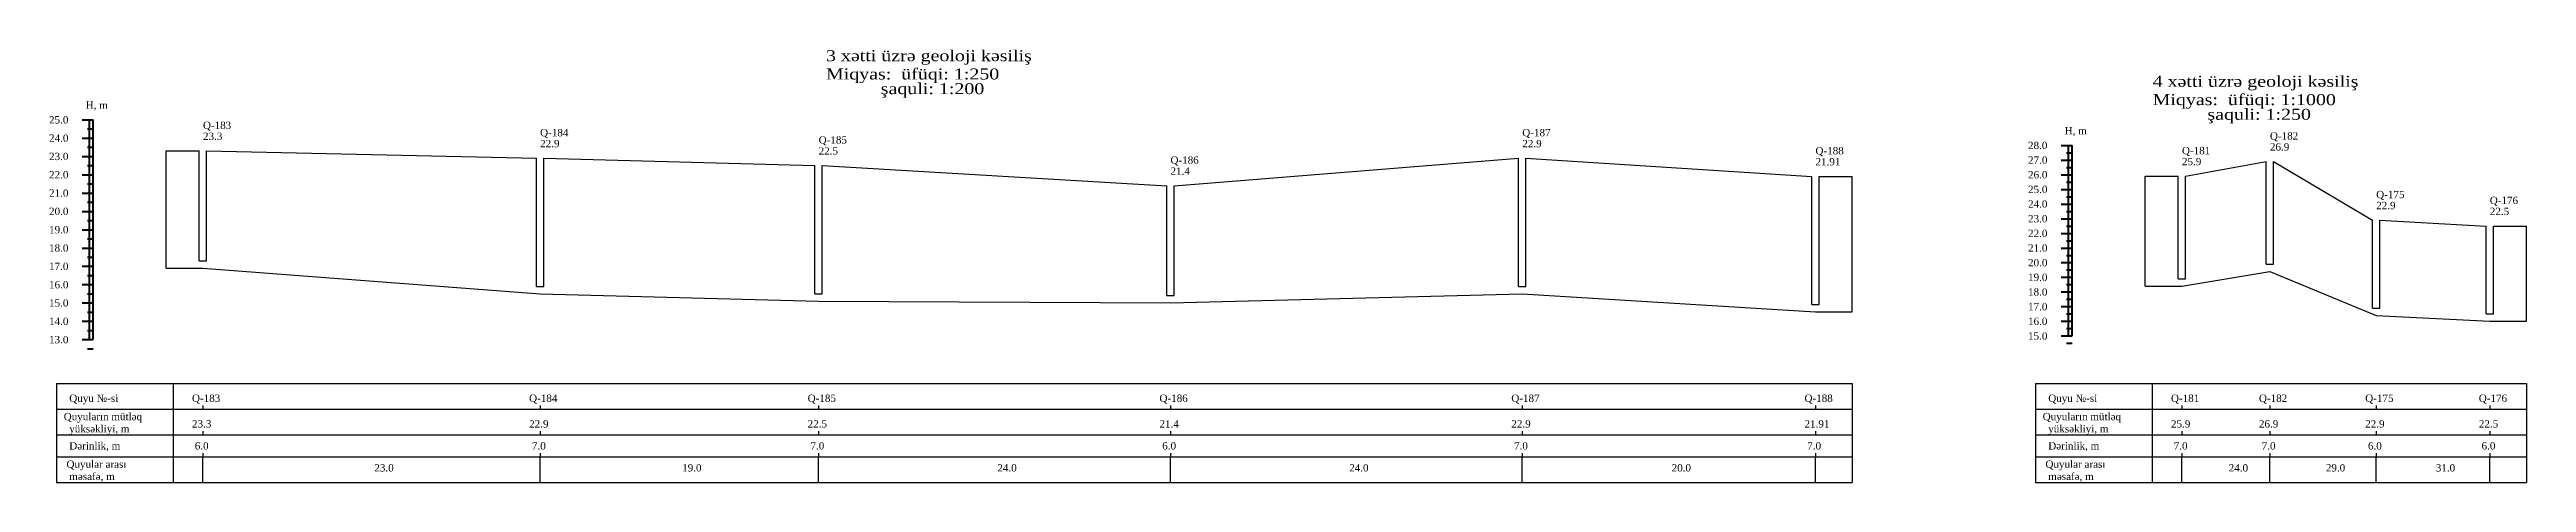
# Model space of a CAD drawing. Header units: metres. Extents: x -12 to 2972, y -44 to 382.
# Drawn here: x 782 to 1458, y -44 to 74 of the extents above; entities that cross this region are included whole.
import ezdxf

# ---------------------------------------------------------------- set-up
doc = ezdxf.new("R2010")
doc.units = ezdxf.units.M
doc.styles.add('Times New Roman', font='Times New Roman')
doc.styles.add('Times New Roman_Bold', font='Times New Roman', dxfattribs={"width": 1.2})
doc.styles.add('TimesNewRoman_Bold', font='TimesNewRoman', dxfattribs={"width": 1.2})

msp = doc.modelspace()

# ---------------------------------------------------------------- texts
at = {"attachment_point": 1}
for s, insert, char_height, style in [('Miqyas:  üfüqi: 1:250', (994, 69), 3, 'Times New Roman_Bold'), ('3 xətti üzrə geoloji kəsiliş', (994, 74), 3, 'Times New Roman_Bold'), ('           şaquli: 1:200', (994, 65), 3, 'TimesNewRoman_Bold'), ('4 xətti üzrə geoloji kəsiliş', (1356, 67), 3, 'Times New Roman_Bold'), ('Miqyas:  üfüqi: 1:1000', (1356, 62), 3, 'Times New Roman_Bold'), ('25.0', (782, 56), 2, 'Times New Roman'), ('H, m', (792, 60), 2, 'Times New Roman'), ('Q-183', (824, 54.5), 2, 'Times New Roman'), ('           şaquli: 1:250', (1356, 58), 3, 'TimesNewRoman_Bold'), ('24.0', (782, 51), 2, 'Times New Roman'), ('23.3', (824, 51.5), 2, 'Times New Roman'), ('Q-184', (916, 52.5), 2, 'Times New Roman'), ('22.9', (916, 49.5), 2, 'Times New Roman'), ('Q-185', (992, 50.5), 2, 'Times New Roman'), ('22.5', (992, 47.5), 2, 'Times New Roman'), ('Q-187', (1184, 52.5), 2, 'Times New Roman'), ('22.9', (1184, 49.5), 2, 'Times New Roman'), ('Q-188', (1264, 47.55), 2, 'Times New Roman'), ('28.0', (1322, 49), 2, 'Times New Roman'), ('H, m', (1332, 53), 2, 'Times New Roman'), ('Q-181', (1364, 47.6), 2, 'Times New Roman'), ('Q-182', (1388, 51.6), 2, 'Times New Roman'), ('26.9', (1388, 48.6), 2, 'Times New Roman'), ('23.0', (782, 46), 2, 'Times New Roman'), ('22.0', (782, 41), 2, 'Times New Roman'), ('Q-186', (1088, 45), 2, 'Times New Roman'), ('21.4', (1088, 42), 2, 'Times New Roman'), ('21.91', (1264, 44.55), 2, 'Times New Roman'), ('27.0', (1322, 45), 2, 'Times New Roman'), ('26.0', (1322, 41), 2, 'Times New Roman'), ('25.9', (1364, 44.6), 2, 'Times New Roman'), ('21.0', (782, 36), 2, 'Times New Roman'), ('25.0', (1322, 37), 2, 'Times New Roman'), ('Q-175', (1417, 35.6), 2, 'Times New Roman'), ('Q-176', (1448, 34), 2, 'Times New Roman'), ('20.0', (782, 31), 2, 'Times New Roman'), ('24.0', (1322, 33), 2, 'Times New Roman'), ('23.0', (1322, 29), 2, 'Times New Roman'), ('22.9', (1417, 32.6), 2, 'Times New Roman'), ('22.5', (1448, 31), 2, 'Times New Roman'), ('19.0', (782, 26), 2, 'Times New Roman'), ('18.0', (782, 21), 2, 'Times New Roman'), ('22.0', (1322, 25), 2, 'Times New Roman'), ('21.0', (1322, 21), 2, 'Times New Roman'), ('17.0', (782, 16), 2, 'Times New Roman'), ('20.0', (1322, 17), 2, 'Times New Roman'), ('16.0', (782, 11), 2, 'Times New Roman'), ('19.0', (1322, 13), 2, 'Times New Roman'), ('18.0', (1322, 9), 2, 'Times New Roman'), ('15.0', (782, 6), 2, 'Times New Roman'), ('14.0', (782, 1), 2, 'Times New Roman'), ('17.0', (1322, 5), 2, 'Times New Roman'), ('16.0', (1322, 1), 2, 'Times New Roman'), ('13.0', (782, -4), 2, 'Times New Roman'), ('15.0', (1322, -3), 2, 'Times New Roman'), ('  Quyu №-si', (786, -20), 2, 'Times New Roman'), ('Q-183', (821, -20), 2, 'Times New Roman'), ('Q-184', (913, -20), 2, 'Times New Roman'), ('Q-185', (989, -20), 2, 'Times New Roman'), ('Q-186', (1085, -20), 2, 'Times New Roman'), ('Q-187', (1181, -20), 2, 'Times New Roman'), ('Q-188', (1261, -20), 2, 'Times New Roman'), ('  Quyu №-si', (1326, -20), 2, 'Times New Roman'), ('Q-181', (1361, -20), 2, 'Times New Roman'), ('Q-182', (1385, -20), 2, 'Times New Roman'), ('Q-175', (1414, -20), 2, 'Times New Roman'), ('Q-176', (1445, -20), 2, 'Times New Roman'), ('Quyuların mütləq\\P  yüksəkliyi, m', (786, -25), 2, 'Times New Roman'), ('23.3', (821, -27), 2, 'Times New Roman'), ('22.9', (913, -27), 2, 'Times New Roman'), ('22.5', (989, -27), 2, 'Times New Roman'), ('21.4', (1085, -27), 2, 'Times New Roman'), ('22.9', (1181, -27), 2, 'Times New Roman'), ('21.91', (1261, -27), 2, 'Times New Roman'), ('Quyuların mütləq\\P  yüksəkliyi, m', (1326, -25), 2, 'Times New Roman'), ('25.9', (1361, -27), 2, 'Times New Roman'), ('26.9', (1385, -27), 2, 'Times New Roman'), ('22.9', (1414, -27), 2, 'Times New Roman'), ('22.5', (1445, -27), 2, 'Times New Roman'), ('  Dərinlik, m', (786, -33), 2, 'Times New Roman'), (' 6.0', (821, -33), 2, 'Times New Roman'), (' 7.0', (913, -33), 2, 'Times New Roman'), (' 7.0', (989, -33), 2, 'Times New Roman'), (' 6.0', (1085, -33), 2, 'Times New Roman'), (' 7.0', (1181, -33), 2, 'Times New Roman'), (' 7.0', (1261, -33), 2, 'Times New Roman'), ('  Dərinlik, m', (1326, -33), 2, 'Times New Roman'), (' 7.0', (1361, -33), 2, 'Times New Roman'), (' 7.0', (1385, -33), 2, 'Times New Roman'), (' 6.0', (1414, -33), 2, 'Times New Roman'), (' 6.0', (1445, -33), 2, 'Times New Roman'), (' Quyular arası\\P  məsafə, m', (786, -38), 2, 'Times New Roman'), (' 23.0', (870, -39), 2, 'Times New Roman'), (' 19.0', (954, -39), 2, 'Times New Roman'), (' 24.0', (1040, -39), 2, 'Times New Roman'), (' 24.0', (1136, -39), 2, 'Times New Roman'), (' 20.0', (1224, -39), 2, 'Times New Roman'), (' Quyular arası\\P  məsafə, m', (1326, -38), 2, 'Times New Roman'), (' 24.0', (1376, -39), 2, 'Times New Roman'), (' 29.0', (1402.5, -39), 2, 'Times New Roman'), (' 31.0', (1432.5, -39), 2, 'Times New Roman')]:
    msp.add_mtext(s, dxfattribs=dict(at, insert=insert, char_height=char_height, style=style))

# ---------------------------------------------------------------- linework, layer by layer
at = {"color": 1}
for p, q in [((823, 16.5), (823, 46.5)), ((825, 16.5), (825, 46.5)), ((915, 9.5), (915, 44.5)), ((917, 9.5), (917, 44.5)), ((991, 7.5), (991, 42.5)), ((993, 7.5), (993, 42.5)), ((1183, 9.5), (1183, 44.5)), ((1185, 9.5), (1185, 44.5)), ((1387, 15.6), (1387, 43.6)), ((1389, 15.6), (1389, 43.6)), ((1087, 7), (1087, 37)), ((1089, 7), (1089, 37)), ((1263, 4.55), (1263, 39.55)), ((1265, 4.55), (1265, 39.55)), ((1363, 11.6), (1363, 39.6)), ((1365, 11.6), (1365, 39.6)), ((1416, 3.6), (1416, 27.6)), ((1418, 3.6), (1418, 27.6)), ((1447, 2), (1447, 26)), ((1449, 2), (1449, 26)), ((823, 16.5), (825, 16.5)), ((1387, 15.6), (1389, 15.6)), ((915, 9.5), (917, 9.5)), ((991, 7.5), (993, 7.5)), ((1087, 7), (1089, 7)), ((1183, 9.5), (1185, 9.5)), ((1363, 11.6), (1365, 11.6)), ((1263, 4.55), (1265, 4.55)), ((1416, 3.6), (1418, 3.6)), ((1447, 2), (1449, 2))]:
    msp.add_line(p, q, dxfattribs=at)
at = {"color": 7}
for p, q in [((825, 46.5), (915, 44.5)), ((917, 44.5), (991, 42.5)), ((993, 42.5), (1087, 37)), ((1089, 37), (1183, 44.5)), ((1185, 44.5), (1263, 39.55)), ((1365, 39.6), (1387, 43.6)), ((1389, 43.6), (1416, 27.6)), ((1418, 27.6), (1447, 26)), ((824, 14.5), (916, 7.5)), ((1364, 9.6), (1388, 13.6)), ((1388, 13.6), (1417, 1.6)), ((916, 7.5), (992, 5.5)), ((1088, 5), (1184, 7.5)), ((1184, 7.5), (1264, 2.55)), ((992, 5.5), (1088, 5)), ((1417, 1.6), (1448, 0))]:
    msp.add_line(p, q, dxfattribs=at)
at = {"color": 7, "lineweight": 211}
for points in [[(791, 55), (794, 55)], [(793, -5), (793, 55)], [(794, -5), (794, 55)], [(791, 50), (794, 50)], [(792.5, 52.5), (794, 52.5)], [(792.5, 47.5), (794, 47.5)], [(1331, 48), (1334, 48)], [(1333, -4), (1333, 48)], [(1334, -4), (1334, 48)], [(791, 45), (794, 45)], [(792.5, 42.5), (794, 42.5)], [(1331, 44), (1334, 44)], [(1332.5, 46), (1334, 46)], [(1332.5, 42), (1334, 42)], [(791, 40), (794, 40)], [(791, 35), (794, 35)], [(792.5, 37.5), (794, 37.5)], [(1331, 40), (1334, 40)], [(1331, 36), (1334, 36)], [(1332.5, 38), (1334, 38)], [(1332.5, 34), (1334, 34)], [(791, 30), (794, 30)], [(792.5, 32.5), (794, 32.5)], [(792.5, 27.5), (794, 27.5)], [(1331, 32), (1334, 32)], [(1331, 28), (1334, 28)], [(1332.5, 30), (1334, 30)], [(791, 25), (794, 25)], [(792.5, 22.5), (794, 22.5)], [(1331, 24), (1334, 24)], [(1332.5, 26), (1334, 26)], [(1332.5, 22), (1334, 22)], [(791, 20), (794, 20)], [(791, 15), (794, 15)], [(792.5, 17.5), (794, 17.5)], [(1331, 20), (1334, 20)], [(1331, 16), (1334, 16)], [(1332.5, 18), (1334, 18)], [(1332.5, 14), (1334, 14)], [(791, 10), (794, 10)], [(792.5, 12.5), (794, 12.5)], [(792.5, 7.5), (794, 7.5)], [(1331, 12), (1334, 12)], [(1331, 8), (1334, 8)], [(1332.5, 10), (1334, 10)], [(791, 5), (794, 5)], [(791, 0), (794, 0)], [(792.5, 2.5), (794, 2.5)], [(1331, 4), (1334, 4)], [(1331, 0), (1334, 0)], [(1332.5, 6), (1334, 6)], [(1332.5, 2), (1334, 2)], [(791, -5), (794, -5)], [(792.5, -2.5), (794, -2.5)], [(1331, -4), (1334, -4)], [(1332.5, -2), (1334, -2)], [(1332.5, -6), (1334, -6)], [(792.5, -7.5), (794, -7.5)]]:
    msp.add_lwpolyline(points, dxfattribs=at)
at = {"layer": 'line_layer', "color": 7}
for p, q in [((814, 46.5), (823, 46.5)), ((814, 14.5), (814, 46.5)), ((1265, 39.55), (1274, 39.55)), ((1274, 2.55), (1274, 39.55)), ((1354, 39.6), (1363, 39.6)), ((1354, 9.6), (1354, 39.6)), ((1449, 26), (1458, 26)), ((1458, 0), (1458, 26)), ((814, 14.5), (824, 14.5)), ((1354, 9.6), (1364, 9.6)), ((1264, 2.55), (1274, 2.55)), ((1448, 0), (1458, 0)), ((784, -17), (1274, -17)), ((784, -17), (784, -44)), ((816, -44), (816, -17)), ((1274, -17), (1274, -44)), ((1324, -17), (1458, -17)), ((1324, -17), (1324, -44)), ((1356, -44), (1356, -17)), ((1458, -17), (1458, -44)), ((784, -24), (1274, -24)), ((824, -23), (824, -24)), ((916, -23), (916, -24)), ((992, -23), (992, -24)), ((1088, -23), (1088, -24)), ((1184, -23), (1184, -24)), ((1264, -23), (1264, -24)), ((1324, -24), (1458, -24)), ((1364, -23), (1364, -24)), ((1388, -23), (1388, -24)), ((1417, -23), (1417, -24)), ((1448, -23), (1448, -24)), ((784, -31), (1274, -31)), ((824, -30), (824, -31)), ((916, -30), (916, -31)), ((992, -30), (992, -31)), ((1088, -30), (1088, -31)), ((1184, -30), (1184, -31)), ((1264, -30), (1264, -31)), ((1324, -31), (1458, -31)), ((1364, -30), (1364, -31)), ((1388, -30), (1388, -31)), ((1417, -30), (1417, -31)), ((1448, -30), (1448, -31)), ((784, -37), (1274, -37)), ((824, -36), (824, -37)), ((824, -44), (824, -37)), ((916, -36), (916, -37)), ((916, -44), (916, -37)), ((992, -36), (992, -37)), ((992, -44), (992, -37)), ((1088, -36), (1088, -37)), ((1088, -44), (1088, -37)), ((1184, -36), (1184, -37)), ((1184, -44), (1184, -37)), ((1264, -36), (1264, -37)), ((1264, -44), (1264, -37)), ((1324, -37), (1458, -37)), ((1364, -36), (1364, -37)), ((1364, -44), (1364, -37)), ((1388, -36), (1388, -37)), ((1388, -44), (1388, -37)), ((1417, -36), (1417, -37)), ((1417, -44), (1417, -37)), ((1448, -36), (1448, -37)), ((1448, -44), (1448, -37)), ((784, -44), (1274, -44)), ((1324, -44), (1458, -44))]:
    msp.add_line(p, q, dxfattribs=at)
at = {"layer": 'MyLayer', "color": 7, "lineweight": 211}
for p, q in [((791, 55), (794, 55)), ((793, -5), (793, 55)), ((794, -5), (794, 55)), ((791, 50), (794, 50)), ((792.5, 52.5), (794, 52.5)), ((792.5, 47.5), (794, 47.5)), ((1331, 48), (1334, 48)), ((1333, -4), (1333, 48)), ((1334, -4), (1334, 48)), ((791, 45), (794, 45)), ((792.5, 42.5), (794, 42.5)), ((1331, 44), (1334, 44)), ((1332.5, 46), (1334, 46)), ((1332.5, 42), (1334, 42)), ((791, 40), (794, 40)), ((791, 35), (794, 35)), ((792.5, 37.5), (794, 37.5)), ((1331, 40), (1334, 40)), ((1331, 36), (1334, 36)), ((1332.5, 38), (1334, 38)), ((1332.5, 34), (1334, 34)), ((791, 30), (794, 30)), ((792.5, 32.5), (794, 32.5)), ((792.5, 27.5), (794, 27.5)), ((1331, 32), (1334, 32)), ((1331, 28), (1334, 28)), ((1332.5, 30), (1334, 30)), ((791, 25), (794, 25)), ((792.5, 22.5), (794, 22.5)), ((1331, 24), (1334, 24)), ((1332.5, 26), (1334, 26)), ((1332.5, 22), (1334, 22)), ((791, 20), (794, 20)), ((791, 15), (794, 15)), ((792.5, 17.5), (794, 17.5)), ((1331, 20), (1334, 20)), ((1331, 16), (1334, 16)), ((1332.5, 18), (1334, 18)), ((1332.5, 14), (1334, 14)), ((791, 10), (794, 10)), ((792.5, 12.5), (794, 12.5)), ((792.5, 7.5), (794, 7.5)), ((1331, 12), (1334, 12)), ((1331, 8), (1334, 8)), ((1332.5, 10), (1334, 10)), ((791, 5), (794, 5)), ((791, 0), (794, 0)), ((792.5, 2.5), (794, 2.5)), ((1331, 4), (1334, 4)), ((1331, 0), (1334, 0)), ((1332.5, 6), (1334, 6)), ((1332.5, 2), (1334, 2)), ((791, -5), (794, -5)), ((792.5, -2.5), (794, -2.5)), ((1331, -4), (1334, -4)), ((1332.5, -2), (1334, -2)), ((1332.5, -6), (1334, -6)), ((792.5, -7.5), (794, -7.5))]:
    msp.add_line(p, q, dxfattribs=at)

msp.set_redraw_order([(e.dxf.handle, doc.entitydb.next_handle()) for e in msp.query("TEXT MTEXT ATTDEF DIMENSION ARC_DIMENSION")])  # texts and dimensions are drawn at this point

doc.saveas('drawing.dxf')
